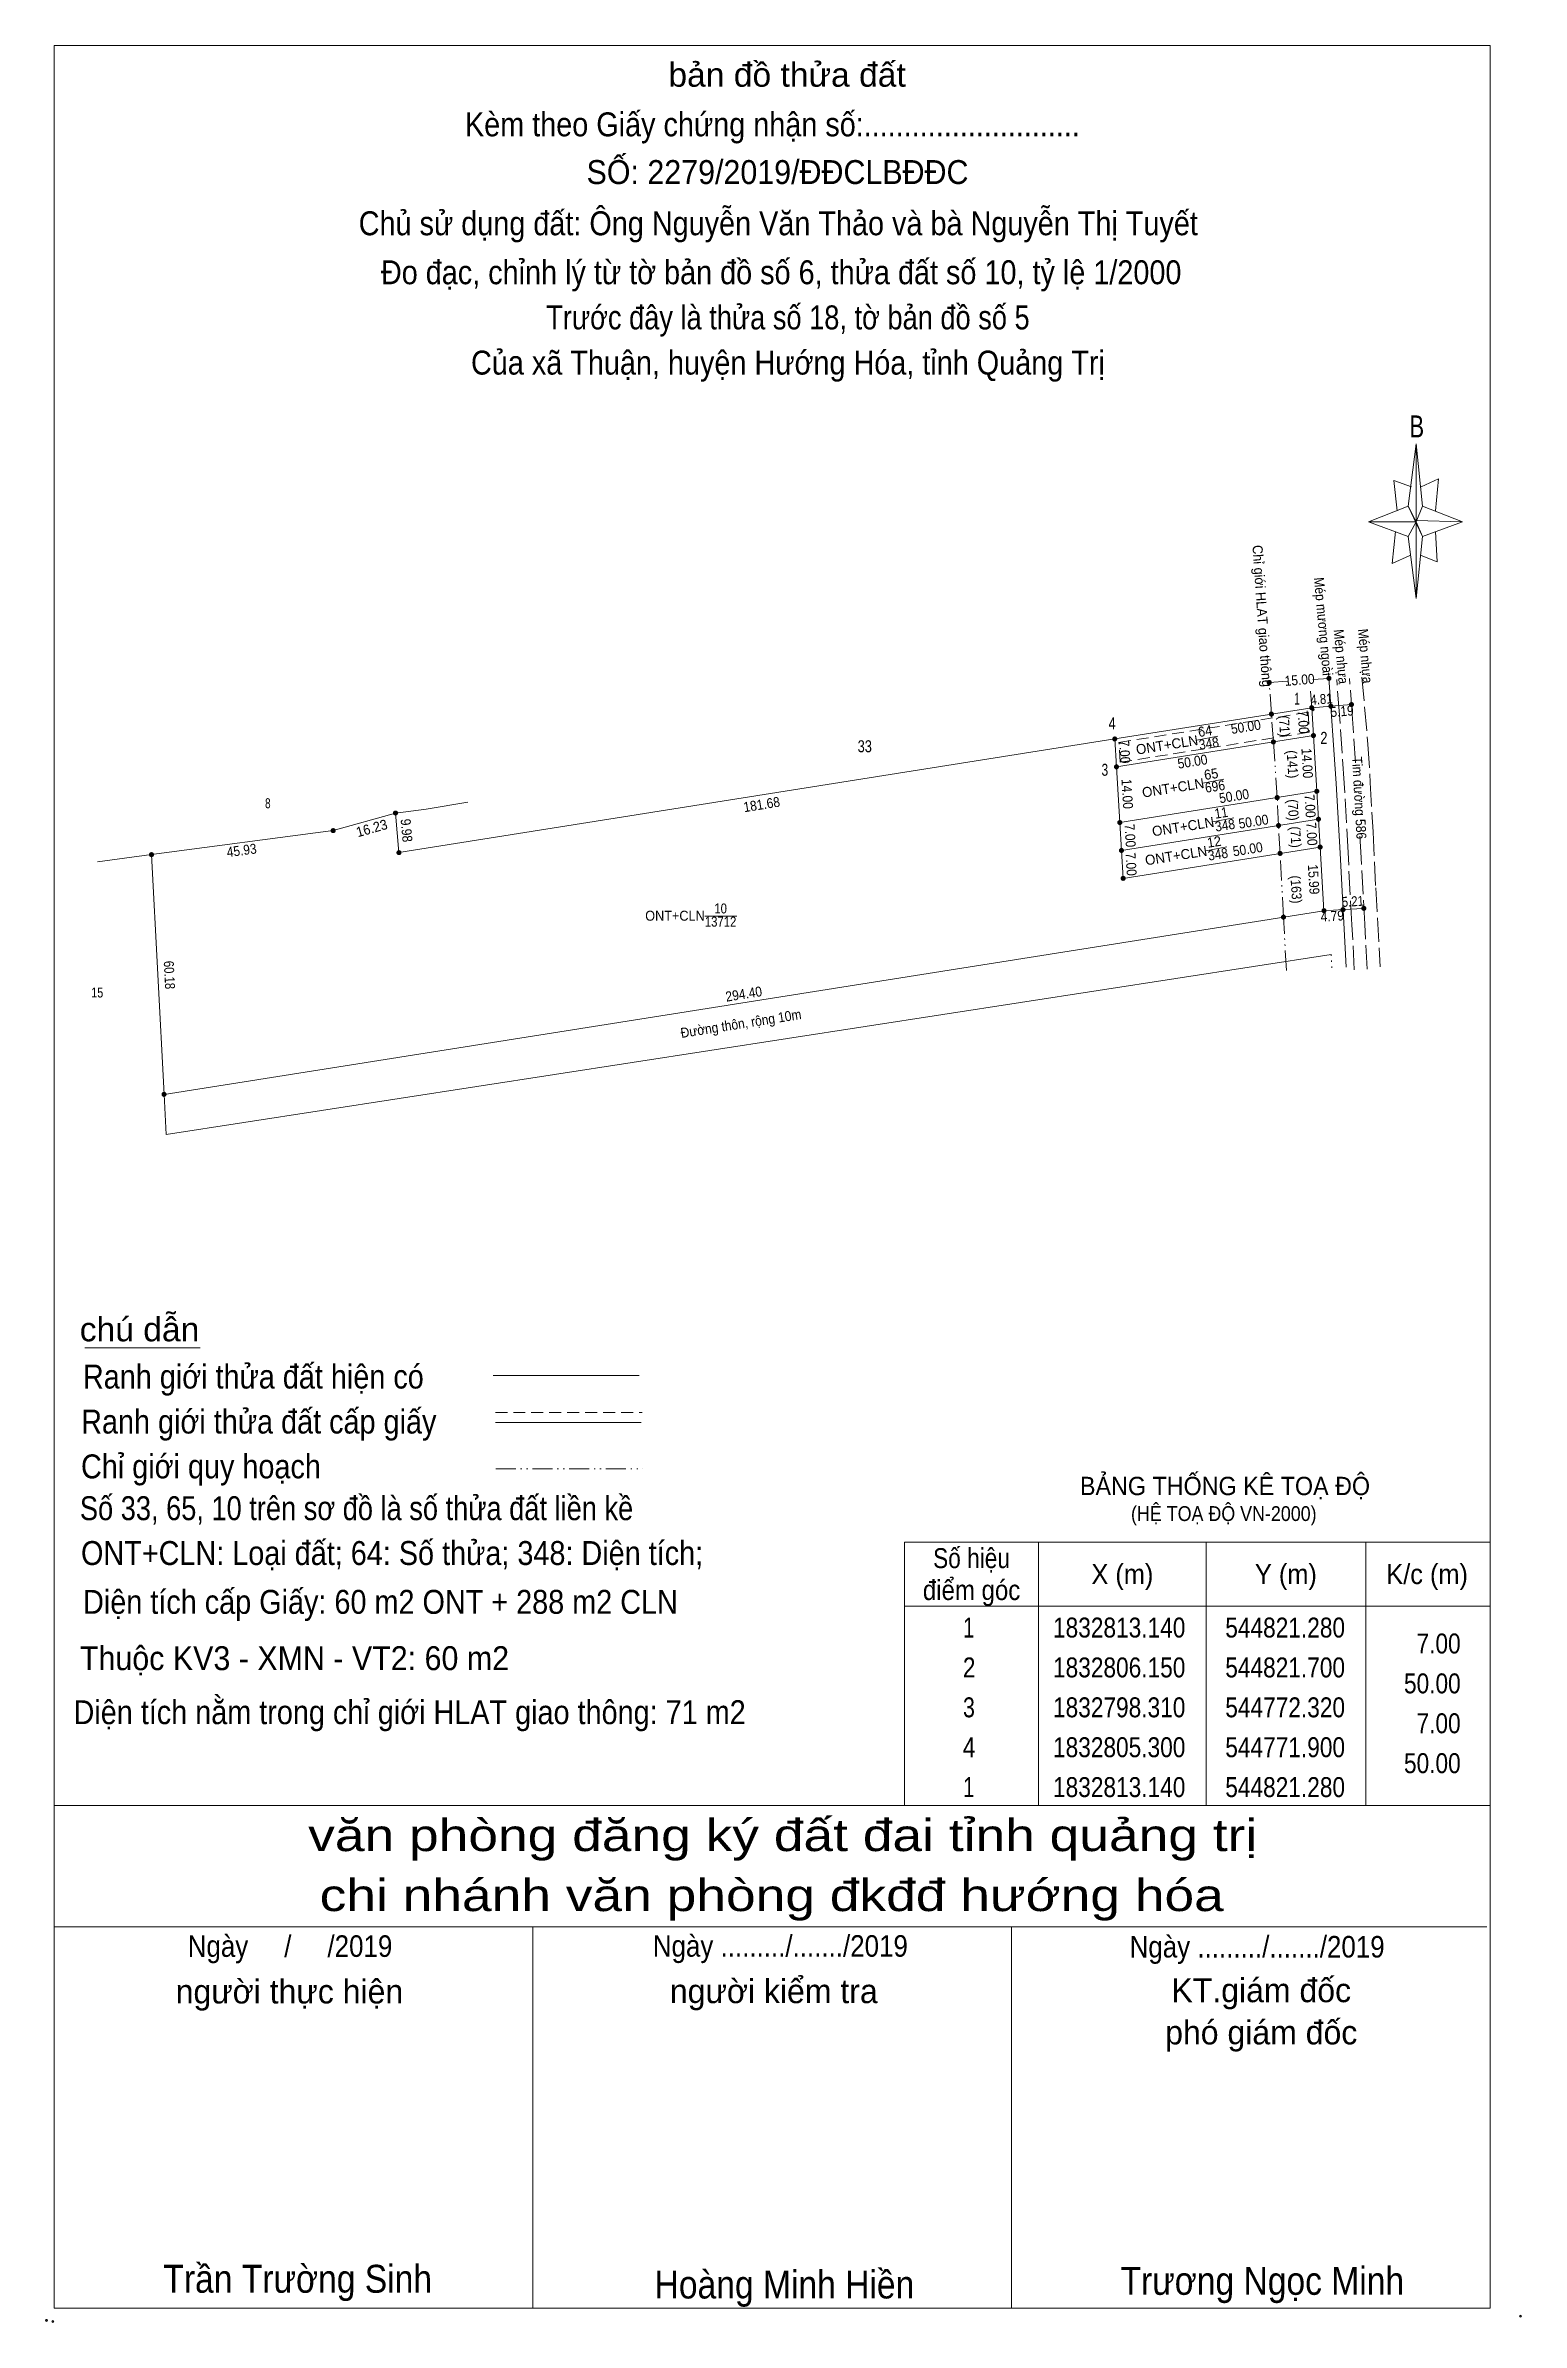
# Model space of a CAD drawing. Header units: metres. Extents: x 542053 to 545555, y 1832668 to 1833706.
# Drawn here: x 544109 to 544479, y 1833125 to 1833696 of the extents above; entities that cross this region are included whole.
import ezdxf
from ezdxf.enums import TextEntityAlignment as Align

# ---------------------------------------------------------------- set-up
doc = ezdxf.new("R2010")
doc.units = ezdxf.units.M
doc.header["$PDMODE"] = 32
doc.header["$PDSIZE"] = 0.5
for name, pattern in [('DASH_DOUBLE_DOT', [9.2, 5, -1.2, 0.3, -1.2, 0.3, -1.2]), ('DOT_DASHED', [7.7, 5, -1.2, 0.3, -1.2]), ('DOTTED', [1.5, 0.3, -1.2]), ('LONG_DASHED', [7.5, 6, -1.5]), ('MEDIUM_DASHED', [4.5, 3, -1.5])]:
    doc.linetypes.add(name, pattern=pattern)
for name, color, linetype, lineweight in [('1', 7, 'Continuous', 13), ('10', 7, 'Continuous', 13), ('17', 7, 'Continuous', 13), ('2', 7, 'Continuous', 13), ('28', 7, 'DASH_DOUBLE_DOT', 13), ('5', 7, 'Continuous', 13), ('6', 7, 'Continuous', 13), ('63', 7, 'Continuous', 13)]:
    doc.layers.add(name, color=color, linetype=linetype, lineweight=lineweight)

msp = doc.modelspace()

# ---------------------------------------------------------------- texts
at = {"layer": '1'}
for s, width, p in [('ONT+CLN', 0.95, (544266.495, 1833476.81)), ('13712', 0.85, (544277.925, 1833475.32)), ('10', 0.85, (544277.945, 1833478.63))]:
    msp.add_text(s, height=2.5, dxfattribs=dict(at, width=width)).set_placement(p, align=Align.CENTER)
for s, height, width, p in [('BẢNG THỐNG KÊ TOẠ ĐỘ ', 4.6, 0.95, (544368.01, 1833332.8)), ('(HỆ TOẠ ĐỘ VN-2000)', 3.72, 0.9, (544380.81, 1833326.32))]:
    msp.add_text(s, height=height, dxfattribs=dict(at, width=width)).set_placement(p)
at = {"layer": '2'}
for s, width, p in [('1', 0.65, (544422.445, 1833530.96)), ('4', 0.8, (544376.075, 1833524.8)), ('33', 0.8, (544314.075, 1833519.04)), ('2', 0.8, (544429.165, 1833521.15)), ('3', 0.75, (544374.25, 1833513.15))]:
    msp.add_text(s, height=3, dxfattribs=dict(at, width=width)).set_placement(p, align=Align.CENTER)
at = {"layer": '28'}
for s, rotation, width, p in [('Chỉ giới HLAT giao thông', 273.945, 0.95, (544412.475, 1833553.126)), ('Mép mương ngoài', 275.25, 0.9, (544427.781, 1833550.464)), ('Mép nhựa', 275.25, 0.9, (544432.25, 1833542.914)), ('Mép nhựa', 275.25, 0.9, (544438.33, 1833543.044)), ('15.00', 4.52, 0.9, (544423.176, 1833535.954)), ('Tim đường 586', 273.151, 0.9, (544436.783, 1833507.544))]:
    msp.add_text(s, height=2.5, rotation=rotation, dxfattribs=dict(at, width=width)).set_placement(p, align=Align.CENTER)
at = {"layer": '5'}
for s, height, width, p in [('bản đồ thửa đất', 6, 1.05, (544294.6, 1833685.89)), ('Kèm theo Giấy chứng nhận số:...........................', 6, 0.9, (544290.92, 1833673.45)), ('SỐ: 2279/2019/ĐĐCLBĐĐC', 6, 0.95, (544292.2, 1833661.49)), ('Chủ sử dụng đất: Ông Nguyễn Văn Thảo và bà Nguyễn Thị Tuyết', 6, 0.9, (544292.395, 1833648.65)), ('Đo đạc, chỉnh lý từ tờ bản đồ số 6, thửa đất số 10, tỷ lệ 1/2000 ', 6, 0.9, (544294.12, 1833636.37)), ('Trước đây là thửa số 18, tờ bản đồ số 5', 6, 0.85, (544294.81, 1833625.05)), ('Của xã Thuận, huyện Hướng Hóa, tỉnh Quảng Trị', 6, 0.9, (544294.81, 1833613.72)), ('B', 5.51, 0.75, (544452.44, 1833597.97)), ('văn phòng đăng ký đất đai tỉnh quảng trị', 8, 1.25, (544293.5, 1833243.57)), ('chi nhánh văn phòng đkđđ hướng hóa', 8, 1.25, (544290.75, 1833228.53)), ('Ngày     /     /2019', 5.4, 0.9, (544170, 1833217.05)), ('Ngày ........./......./2019', 5.4, 0.9, (544292.91, 1833217.09)), ('Ngày ........./......./2019', 5.4, 0.9, (544412.43, 1833216.89)), ('Trần Trường Sinh', 7, 0.9, (544171.92, 1833132.85)), ('Hoàng Minh Hiền', 7, 0.9, (544293.935, 1833131.41)), ('Trương Ngọc Minh', 7, 0.9, (544413.725, 1833132.33))]:
    msp.add_text(s, height=height, dxfattribs=dict(at, width=width)).set_placement(p, align=Align.CENTER)
for s, p in [('người thực hiện', (544169.85, 1833205.37)), ('người kiểm tra', (544291.27, 1833205.45)), ('KT.giám đốc', (544413.46, 1833205.69)), ('phó giám đốc', (544413.46, 1833195.11))]:
    msp.add_text(s, height=6, dxfattribs=at).set_placement(p, align=Align.CENTER)
at = {"layer": '6'}
for s, width, p in [('chú dẫn', 1.05, (544117.28, 1833371.37)), ('Ranh giới thửa đất hiện có ', 0.9, (544118.08, 1833359.53)), ('Ranh giới thửa đất cấp giấy', 0.9, (544117.64, 1833348.25)), ('Chỉ giới quy hoạch', 0.9, (544117.6, 1833337.01)), ('Số 33, 65, 10 trên sơ đồ là số thửa đất liền kề', 0.85, (544117.32, 1833326.53)), ('ONT+CLN: Loại đất; 64: Số thửa; 348: Diện tích;', 0.9, (544117.6, 1833315.29)), ('Diện tích cấp Giấy: 60 m2 ONT + 288 m2 CLN', 0.9, (544118.12, 1833303.05)), ('Thuộc KV3 - XMN - VT2: 60 m2', 0.95, (544117.32, 1833288.93)), ('Diện tích nằm trong chỉ giới HLAT giao thông: 71 m2', 0.9, (544115.73, 1833275.39))]:
    msp.add_text(s, height=6, dxfattribs=dict(at, width=width)).set_placement(p)
at = {"layer": '63'}
for s, rotation, width, p in [('4.81', 4.536, 0.85, (544428.646, 1833531.119)), ('(71)', 273.439, 0.9, (544418.042, 1833525.53)), ('7.00', 273.439, 0.9, (544422.763, 1833526.545)), ('5.19', 4.534, 0.9, (544433.806, 1833528.079)), ('7.00', 273.439, 0.9, (544378.003, 1833519.105)), ('64', 9.021, 0.95, (544399.569, 1833523.119)), ('348', 9.021, 0.9, (544400.524, 1833520.021)), ('50.00', 9.021, 0.9, (544409.789, 1833524.2)), ('50.00', 9.021, 0.9, (544396.419, 1833515.49)), ('(141)', 273.441, 0.9, (544420.042, 1833515.96)), ('14.00', 273.441, 0.9, (544423.742, 1833516.21)), ('14.00', 273.441, 0.9, (544378.632, 1833508.53)), ('65', 9.021, 0.95, (544401.094, 1833512.352)), ('696', 9.021, 0.9, (544402.054, 1833509.247)), ('181.68', 9.025, 0.9, (544288.424, 1833504.722)), ('11', 9.021, 0.9, (544403.614, 1833502.618)), ('50.00', 9.021, 0.9, (544406.839, 1833506.83)), ('(70)', 273.441, 0.9, (544420.232, 1833504.51)), ('7.00', 273.439, 0.9, (544424.463, 1833505.495)), ('16.23', 15.8, 0.95, (544190.825, 1833498.808)), ('9.98', 275.059, 0.9, (544197.964, 1833499.33)), ('7.00', 273.439, 0.9, (544379.353, 1833498.085)), ('348', 9.021, 0.9, (544404.564, 1833499.521)), ('50.00', 9.021, 0.9, (544411.709, 1833500.45)), ('(71)', 273.441, 0.9, (544420.862, 1833497.71)), ('7.00', 273.439, 0.9, (544424.883, 1833498.505)), ('45.93', 7.532, 0.9, (544158.031, 1833493.209)), ('7.00', 273.439, 0.9, (544379.593, 1833490.915)), ('12', 9.021, 0.95, (544401.844, 1833495.358)), ('348', 9.021, 0.9, (544402.804, 1833492.261)), ('50.00', 9.021, 0.9, (544410.269, 1833493.52)), ('(163)', 273.441, 0.9, (544420.982, 1833484.57)), ('15.99', 273.478, 0.9, (544425.364, 1833487.091)), ('5.21', 3.515, 0.85, (544436.493, 1833480.418)), ('4.79', 3.472, 0.9, (544431.344, 1833476.734)), ('60.18', 272.981, 0.85, (544138.52, 1833463.135)), ('294.40', 8.997, 0.9, (544283.93, 1833457.217)), ('Đường thôn, rộng 10m', 8.997, 0.9, (544283.225, 1833449.797))]:
    msp.add_text(s, height=2.5, rotation=rotation, dxfattribs=dict(at, width=width)).set_placement(p, align=Align.CENTER)
for p in [(544390.019, 1833519.664), (544391.549, 1833508.894), (544394.059, 1833499.164), (544392.299, 1833491.904)]:
    msp.add_text('ONT+CLN', height=2.5, rotation=9.021, dxfattribs=at).set_placement(p, align=Align.CENTER)
for s, height, width, p in [('8', 2.5, 0.75, (544164.435, 1833505.01)), ('15', 2.5, 0.8, (544121.68, 1833457.56)), ('Số hiệu', 5, 0.85, (544340.835, 1833314.51)), ('điểm góc', 5, 0.9, (544340.845, 1833306.51)), ('X (m)', 5, 0.95, (544378.65, 1833310.51)), ('Y (m)', 5, 0.95, (544419.64, 1833310.51)), ('K/c (m)', 5, 0.95, (544455.045, 1833310.51)), (' 1', 5, 0.75, (544339.44, 1833297.11)), ('1832813.140', 5, 0.85, (544377.85, 1833297.11)), ('544821.280', 5, 0.85, (544419.455, 1833297.11)), (' 2', 5, 0.85, (544339.45, 1833287.11)), ('1832806.150', 5, 0.85, (544377.85, 1833287.11)), ('544821.700', 5, 0.85, (544419.455, 1833287.11)), (' 3', 5, 0.8, (544339.445, 1833277.11)), ('1832798.310', 5, 0.85, (544377.85, 1833277.11)), ('544772.320', 5, 0.85, (544419.455, 1833277.11)), (' 4', 5, 0.85, (544339.44, 1833267.11)), ('1832805.300', 5, 0.85, (544377.85, 1833267.11)), ('544771.900', 5, 0.85, (544419.455, 1833267.11)), (' 1', 5, 0.75, (544339.44, 1833257.11)), ('1832813.140', 5, 0.85, (544377.85, 1833257.11)), ('544821.280', 5, 0.85, (544419.455, 1833257.11))]:
    msp.add_text(s, height=height, dxfattribs=dict(at, width=width)).set_placement(p, align=Align.CENTER)
at = {"layer": '63', "width": 0.85}
for s, p in [('7.00', (544463.45, 1833293.11)), ('50.00', (544463.46, 1833283.11)), ('7.00', (544463.45, 1833273.11)), ('50.00', (544463.46, 1833263.11))]:
    msp.add_text(s, height=5, dxfattribs=at).set_placement(p, align=Align.RIGHT)

# ---------------------------------------------------------------- hatches: boundary and pattern name
at = {"layer": '28'}
for points in [[(544415.97, 1833536.52, 1), (544414.97, 1833536.52, 1)], [(544430.93, 1833537.56, 1), (544429.93, 1833537.56, 1)], [(544416.51, 1833528.61, 1), (544415.51, 1833528.61, 1)], [(544426.62, 1833530.21, 1), (544425.62, 1833530.21, 1)], [(544431.41, 1833530.59, 1), (544430.41, 1833530.59, 1)], [(544436.58, 1833531, 1), (544435.58, 1833531, 1)], [(544377.24, 1833522.37, 1), (544376.24, 1833522.37, 1)], [(544417, 1833521.63, 1), (544416, 1833521.63, 1)], [(544427.04, 1833523.22, 1), (544426.04, 1833523.22, 1)], [(544377.66, 1833515.38, 1), (544376.66, 1833515.38, 1)], [(544417.96, 1833507.67, 1), (544416.96, 1833507.67, 1)], [(544427.88, 1833509.25, 1), (544426.88, 1833509.25, 1)], [(544181.31, 1833499.39, 1), (544180.31, 1833499.39, 1)], [(544196.93, 1833503.81, 1), (544195.93, 1833503.81, 1)], [(544378.5, 1833501.41, 1), (544377.5, 1833501.41, 1)], [(544418.3, 1833500.67, 1), (544417.3, 1833500.67, 1)], [(544428.3, 1833502.26, 1), (544427.3, 1833502.26, 1)], [(544135.78, 1833493.37, 1), (544134.78, 1833493.37, 1)], [(544197.81, 1833493.87, 1), (544196.81, 1833493.87, 1)], [(544378.92, 1833494.42, 1), (544377.92, 1833494.42, 1)], [(544418.68, 1833493.68, 1), (544417.68, 1833493.68, 1)], [(544428.72, 1833495.27, 1), (544427.72, 1833495.27, 1)], [(544379.34, 1833487.43, 1), (544378.34, 1833487.43, 1)], [(544419.54, 1833477.7, 1), (544418.54, 1833477.7, 1)], [(544429.69, 1833479.31, 1), (544428.69, 1833479.31, 1)], [(544434.47, 1833479.59, 1), (544433.47, 1833479.59, 1)], [(544439.68, 1833479.91, 1), (544438.68, 1833479.91, 1)], [(544138.91, 1833433.27, 1), (544137.91, 1833433.27, 1)]]:
    msp.add_hatch(color=256, dxfattribs=at).paths.add_polyline_path(points)

# ---------------------------------------------------------------- linework, layer by layer
at = {"layer": '1'}
msp.add_line((544214.59, 1833506.53), (544204.14, 1833504.78), dxfattribs=at)
for points in [[(544197.31, 1833493.87), (544376.74, 1833522.37), (544426.12, 1833530.21)], [(544204.14, 1833504.78), (544196.43, 1833503.81), (544197.31, 1833493.87)], [(544204.14, 1833504.78), (544196.43, 1833503.81), (544197.31, 1833493.87)], [(544204.14, 1833504.78), (544196.43, 1833503.81), (544197.31, 1833493.87)]]:
    msp.add_lwpolyline(points, dxfattribs=at)
at = {"layer": '1', "linetype": 'MEDIUM_DASHED'}
msp.add_lwpolyline([(544425.19, 1833529.05), (544425.49, 1833524.07), (544378.09, 1833516.54), (544377.79, 1833521.52)], close=True, dxfattribs=at)
at = {"layer": '1'}
for points in [[(544376.74, 1833522.37), (544377.16, 1833515.38), (544378, 1833501.41), (544378.42, 1833494.42), (544378.84, 1833487.43), (544428.22, 1833495.27), (544429.19, 1833479.31), (544138.41, 1833433.27), (544135.28, 1833493.37), (544180.81, 1833499.39), (544196.43, 1833503.81), (544197.31, 1833493.87)], [(544426.54, 1833523.22), (544427.38, 1833509.25), (544378, 1833501.41), (544377.16, 1833515.38)], [(544427.38, 1833509.25), (544427.8, 1833502.26), (544378.42, 1833494.42), (544378, 1833501.41)], [(544427.8, 1833502.26), (544428.22, 1833495.27), (544378.84, 1833487.43), (544378.42, 1833494.42)]]:
    msp.add_lwpolyline(points, close=True, dxfattribs=at)
at = {"layer": '10'}
for p, q in [((544432.25, 1833511.17), (544430.34, 1833538.94)), ((544426.12, 1833530.21), (544425.79, 1833534.32)), ((544426.12, 1833530.21), (544426.54, 1833523.22)), ((544433.21, 1833493.76), (544432.25, 1833511.2)), ((544434.74, 1833465.16), (544433.21, 1833493.76))]:
    msp.add_line(p, q, dxfattribs=at)
at = {"layer": '10', "linetype": 'DASH_DOUBLE_DOT'}
for p, q in [((544416.01, 1833528.61), (544415.38, 1833537.84)), ((544417.8, 1833500.67), (544417.46, 1833507.67)), ((544418.18, 1833493.68), (544417.8, 1833500.67))]:
    msp.add_line(p, q, dxfattribs=at)
at = {"layer": '10', "linetype": 'LONG_DASHED'}
for p, q in [((544436.27, 1833528.64), (544435.57, 1833537.56)), ((544437.11, 1833516.39), (544436.27, 1833528.61)), ((544438.42, 1833494.05), (544438.2, 1833498.04)), ((544439.39, 1833475.95), (544438.42, 1833494.04)), ((544440, 1833464.66), (544439.39, 1833475.95))]:
    msp.add_line(p, q, dxfattribs=at)
for points in [[(544436.79, 1833464.49), (544436.18, 1833475.78), (544435.21, 1833493.87), (544434.25, 1833511.31), (544433.07, 1833528.39), (544432.37, 1833537.31)], [(544438.67, 1833537.87), (544440.21, 1833521.11), (544440.77, 1833511.47), (544441.49, 1833499.1), (544442.17, 1833485.02), (544443.24, 1833465.25)]]:
    msp.add_lwpolyline(points, dxfattribs=at)
at = {"layer": '10', "linetype": 'DASH_DOUBLE_DOT'}
for points in [[(544417.46, 1833507.67), (544416.5, 1833521.63), (544416.01, 1833528.61)], [(544419.76, 1833464.36), (544419.04, 1833477.7), (544418.18, 1833493.68)]]:
    msp.add_lwpolyline(points, dxfattribs=at)
at = {"layer": '10'}
for points in [[(544376.74, 1833522.37), (544377.16, 1833515.38), (544426.54, 1833523.22), (544427.38, 1833509.25)], [(544377.16, 1833515.38), (544378, 1833501.41), (544427.38, 1833509.25), (544427.8, 1833502.26)], [(544180.81, 1833499.39), (544135.28, 1833493.37), (544121.72, 1833491.58)], [(544378, 1833501.41), (544378.42, 1833494.42), (544427.8, 1833502.26), (544428.22, 1833495.27), (544429.19, 1833479.31)], [(544378.42, 1833494.42), (544378.84, 1833487.43), (544428.22, 1833495.27)]]:
    msp.add_lwpolyline(points, dxfattribs=at)
at = {"layer": '17'}
msp.add_line((544118.52, 1833369.73), (544147.48, 1833369.73), dxfattribs=at)
at = {"layer": '2'}
msp.add_line((544138.93, 1833423.23), (544431.01, 1833468.32), dxfattribs=at)
at = {"layer": '2', "linetype": 'DOTTED'}
msp.add_line((544431.01, 1833468.32), (544431.19, 1833463.89), dxfattribs=at)
at = {"layer": '2'}
msp.add_lwpolyline([(544135.28, 1833493.37), (544138.41, 1833433.27), (544429.19, 1833479.31)], dxfattribs=at)
msp.add_point((544426.47, 1833529.71), dxfattribs=at)
at = {"layer": '28', "linetype": 'Continuous'}
for p, q in [((544415.47, 1833536.52), (544420.06, 1833536.84)), ((544426.43, 1833537.28), (544430.43, 1833537.56)), ((544180.81, 1833499.39), (544196.43, 1833503.81)), ((544138.41, 1833433.27), (544138.93, 1833423.23))]:
    msp.add_line(p, q, dxfattribs=at)
at = {"layer": '28'}
for centre in [(544415.47, 1833536.52), (544430.43, 1833537.56), (544416.01, 1833528.61), (544426.12, 1833530.21), (544430.91, 1833530.59), (544436.08, 1833531), (544376.74, 1833522.37), (544416.5, 1833521.63), (544426.54, 1833523.22), (544377.16, 1833515.38), (544417.46, 1833507.67), (544427.38, 1833509.25), (544180.81, 1833499.39), (544196.43, 1833503.81), (544378, 1833501.41), (544417.8, 1833500.67), (544135.28, 1833493.37), (544197.31, 1833493.87), (544378.42, 1833494.42), (544418.18, 1833493.68), (544378.84, 1833487.43), (544419.04, 1833477.7), (544429.19, 1833479.31), (544433.97, 1833479.59), (544439.18, 1833479.91), (544138.41, 1833433.27)]:
    msp.add_circle(centre, 0.5, dxfattribs=at)
at = {"layer": '28', "linetype": 'DOT_DASHED'}
for centre in [(544427.8, 1833502.26), (544428.22, 1833495.27)]:
    msp.add_circle(centre, 0.5, dxfattribs=at)
at = {"layer": '5'}
for p, q in [((544450.32, 1833580.77), (544452.32, 1833596.37)), ((544453.92, 1833580.77), (544463.92, 1833576.77)), ((544450.32, 1833573.17), (544440.32, 1833576.77)), ((544453.92, 1833573.17), (544452.32, 1833557.57)), ((544457.12, 1833574.37), (544457.52, 1833566.77)), ((544457.52, 1833566.77), (544453.52, 1833568.37)), ((544110.84, 1833255.01), (544470.84, 1833255.01)), ((544110.84, 1833224.61), (544470.04, 1833224.61)), ((544110.84, 1833224.61), (544470.04, 1833224.61)), ((544110.84, 1833224.61), (544470.04, 1833224.61)), ((544230.84, 1833129.01), (544230.84, 1833224.61)), ((544350.84, 1833129.01), (544350.84, 1833224.61))]:
    msp.add_line(p, q, dxfattribs=at)
for points in [[(544110.84, 1833696.21), (544470.84, 1833696.21), (544470.84, 1833129.01), (544110.84, 1833129.01)], [(544452.32, 1833596.37), (544453.92, 1833580.77), (544452.32, 1833576.77)], [(544452.32, 1833576.77), (544440.32, 1833576.77), (544450.32, 1833580.77), (544453.92, 1833573.17), (544463.92, 1833576.77), (544452.32, 1833577.17)], [(544452.32, 1833576.77), (544452.32, 1833557.57), (544450.32, 1833573.17)]]:
    msp.add_lwpolyline(points, close=True, dxfattribs=at)
for points in [[(544451.12, 1833585.57), (544446.72, 1833587.17), (544447.52, 1833579.57)], [(544453.52, 1833585.57), (544457.92, 1833587.57), (544457.12, 1833579.57)], [(544452.32, 1833576.77), (544450.32, 1833580.77), (544440.32, 1833576.77)], [(544447.12, 1833574.37), (544446.32, 1833566.37), (544450.72, 1833568.37)], [(544452.32, 1833576.77), (544453.92, 1833573.17), (544463.92, 1833576.77)], [(544470.84, 1833129.01), (544110.84, 1833129.01), (544110.84, 1833224.61)]]:
    msp.add_lwpolyline(points, dxfattribs=at)
for p in [(544108.96, 1833125.93), (544110.56, 1833125.65)]:
    msp.add_point(p, dxfattribs=at)
at = {"layer": '6'}
for p, q in [((544220.92, 1833362.77), (544257.48, 1833362.77)), ((544221.48, 1833351.05), (544258.04, 1833351.05))]:
    msp.add_line(p, q, dxfattribs=at)
at = {"layer": '6', "linetype": 'MEDIUM_DASHED'}
msp.add_line((544221.48, 1833353.53), (544258.28, 1833353.53), dxfattribs=at)
at = {"layer": '6'}
msp.add_point((544478.44, 1833127.01), dxfattribs=at)
at = {"layer": '63'}
for p, q in [((544397.31, 1833522.07), (544402.54, 1833523.09)), ((544398.84, 1833511.3), (544404.07, 1833512.32)), ((544401.35, 1833501.57), (544406.58, 1833502.59)), ((544399.59, 1833494.31), (544404.82, 1833495.33)), ((544274.02, 1833477.92), (544282.04, 1833477.92)), ((544433.97, 1833479.6), (544429.19, 1833479.31)), ((544439.18, 1833479.91), (544433.97, 1833479.59)), ((544357.64, 1833321.01), (544357.64, 1833255.01)), ((544399.64, 1833321.01), (544399.64, 1833255.01)), ((544439.64, 1833321.01), (544439.64, 1833255.01)), ((544324.04, 1833305.01), (544470.84, 1833305.01))]:
    msp.add_line(p, q, dxfattribs=at)
at = {"layer": '63', "linetype": 'DASH_DOUBLE_DOT'}
msp.add_line((544221.6, 1833339.37), (544258.4, 1833339.37), dxfattribs=at)
at = {"layer": '63'}
msp.add_lwpolyline([(544436.08, 1833531), (544430.91, 1833530.59), (544426.12, 1833530.21)], dxfattribs=at)
msp.add_lwpolyline([(544324.04, 1833321.01), (544470.84, 1833321.01), (544470.84, 1833255.01), (544324.04, 1833255.01)], close=True, dxfattribs=at)

msp.set_redraw_order([(e.dxf.handle, doc.entitydb.next_handle()) for e in msp.query("TEXT MTEXT ATTDEF DIMENSION ARC_DIMENSION")])  # texts and dimensions are drawn at this point

doc.saveas('drawing.dxf')
